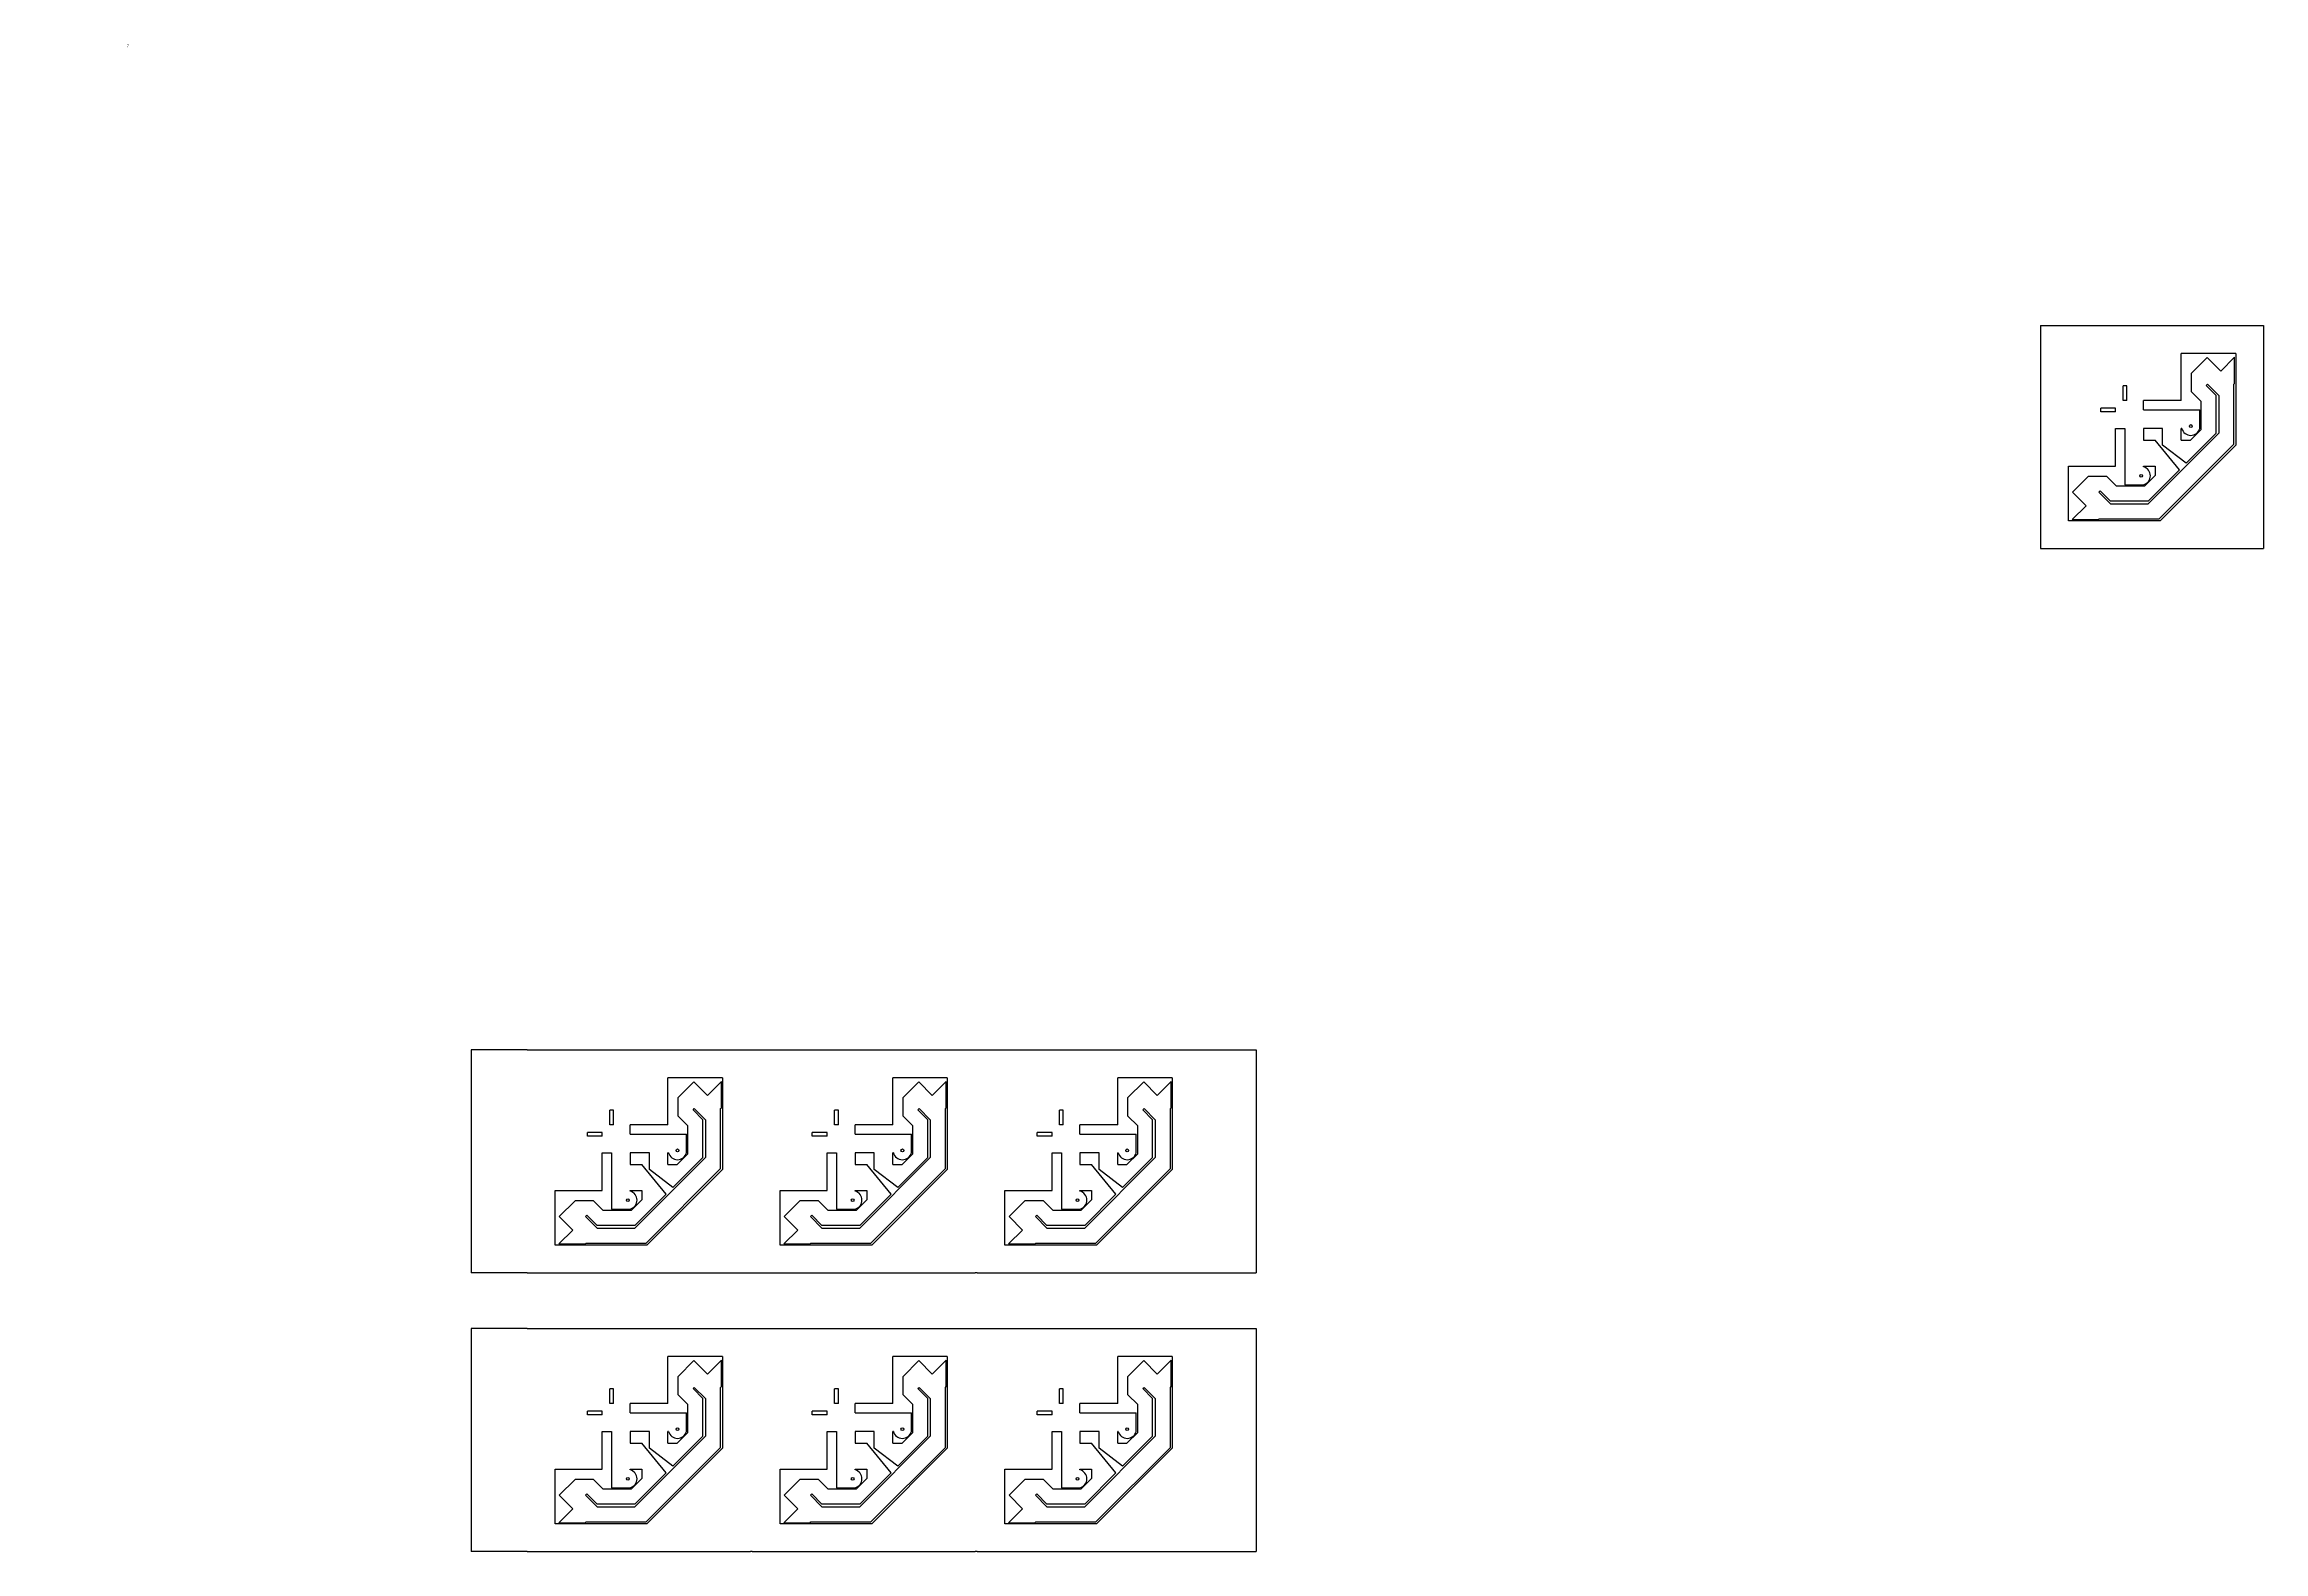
# Model space of a CAD drawing. Header units: millimetres. Extents: x 0 to 545, y 0 to 531.
# Drawn here: x 186.4 to 544.7, y 287.5 to 530.9 of the extents above; entities outside this region: 2.
import ezdxf

# ---------------------------------------------------------------- set-up
doc = ezdxf.new("R2010")
doc.units = ezdxf.units.MM
doc.layers.add('004_FINAL', color=1, linetype='Continuous')
doc.styles.add('SLDTEXTSTYLE0', font='TXT', dxfattribs={"width": 0.75})
doc.styles.add('SLDTEXTSTYLE1', font='TXT', dxfattribs={"width": 0.7})
doc.dimstyles.new('SLDDIMSTYLE0', dxfattribs={"dimtxt": 0.45, "dimasz": 0.15, "dimexe": 0, "dimexo": 0.0625, "dimgap": 0.1125, "dimtad": 1, "dimlfac": 0.333333, "dimrnd": 1e-09, "dimzin": 12, "dimdsep": 46, "dimtxsty": 'SLDTEXTSTYLE0', "dimblk1": 'NONE', "dimblk2": 'NONE', "dimsah": 1, "dimcen": 0.09, "dimadec": 0, "dimazin": 3, "dimtfac": 1, "dimtmove": 0, "dimatfit": 0, "dimldrblk": 'NONE', "dimfxl": 1, "dimfrac": 2, "dimtolj": 1, "dimtzin": 12, "dimarcsym": 0})

# ---------------------------------------------------------------- blocks, each defined once
blk = doc.blocks.new('_D')
at = {"color": 7, "linetype": 'Continuous', "lineweight": 18, "insert": (199.78, 530.87), "char_height": 0.45, "attachment_point": 1, "style": 'SLDTEXTSTYLE0'}
blk.add_mtext('7', dxfattribs=at)
blk = doc.blocks.new('_None')

msp = doc.modelspace()

# ---------------------------------------------------------------- linework, layer by layer
at = {"layer": '004_FINAL'}
for p, q in [((508.688, 485.466), (544.688, 485.466)), ((508.688, 485.466), (508.688, 449.466)), ((544.688, 485.466), (544.688, 449.466)), ((531.385, 473.359), (531.385, 480.966)), ((540.188, 480.966), (531.385, 480.966)), ((535.582, 480.298), (533.051, 477.768)), ((535.582, 480.298), (537.767, 478.113)), ((540.015, 480.362), (537.767, 478.113)), ((540.015, 476.119), (540.015, 480.362)), ((540.188, 480.966), (540.188, 466.177)), ((533.051, 474.768), (533.051, 477.768)), ((522.595, 475.759), (521.995, 475.759)), ((521.995, 473.359), (521.995, 475.759)), ((522.595, 473.359), (521.995, 473.359)), ((522.595, 473.359), (522.595, 475.759)), ((531.385, 473.359), (525.295, 473.359)), ((525.295, 471.859), (525.295, 473.359)), ((533.051, 474.768), (534.615, 473.204)), ((534.615, 468.699), (534.615, 473.204)), ((535.433, 475.78), (535.645, 475.992)), ((535.433, 475.78), (537.015, 474.198)), ((537.44, 474.198), (535.645, 475.992)), ((537.015, 468.096), (537.015, 474.198)), ((537.44, 474.198), (537.44, 468.096)), ((539.888, 475.992), (540.015, 476.119)), ((539.888, 466.301), (539.888, 475.992)), ((520.795, 472.159), (518.395, 472.159)), ((518.395, 471.559), (518.395, 472.159)), ((520.795, 471.559), (518.395, 471.559)), ((520.795, 471.559), (520.795, 472.159)), ((525.295, 471.859), (534.385, 471.859)), ((534.385, 468.859), (534.385, 471.859)), ((520.795, 462.769), (520.795, 468.859)), ((520.795, 468.859), (522.295, 468.859)), ((522.295, 468.859), (522.295, 459.769)), ((528.385, 468.859), (525.295, 468.859)), ((525.295, 468.859), (525.295, 466.969)), ((525.295, 466.969), (527.185, 466.969)), ((526.058, 456.714), (537.44, 468.096)), ((531.105, 462.185), (527.185, 466.969)), ((527.852, 454.266), (539.888, 466.301)), ((540.188, 466.177), (527.977, 453.966)), ((528.385, 466.181), (528.385, 468.859)), ((532.187, 463.268), (528.385, 466.181)), ((531.475, 468.859), (531.385, 468.859)), ((531.385, 466.969), (531.385, 468.859)), ((531.385, 466.969), (532.885, 466.969)), ((537.015, 468.096), (532.187, 463.268)), ((534.615, 468.699), (532.885, 466.969)), ((513.188, 453.966), (513.188, 462.769)), ((513.188, 462.769), (520.795, 462.769)), ((525.295, 462.679), (525.295, 462.769)), ((525.295, 462.769), (527.185, 462.769)), ((526.058, 457.138), (531.105, 462.185)), ((527.185, 462.769), (527.185, 461.269)), ((516.386, 461.102), (513.855, 458.572)), ((513.855, 458.572), (516.04, 456.387)), ((519.386, 461.102), (516.386, 461.102)), ((518.31, 458.784), (518.098, 458.572)), ((518.098, 458.572), (519.956, 456.714)), ((519.956, 457.138), (518.31, 458.784)), ((520.95, 459.538), (519.386, 461.102)), ((525.454, 459.538), (520.95, 459.538)), ((522.295, 459.769), (525.295, 459.769)), ((527.185, 461.269), (525.454, 459.538)), ((516.04, 456.387), (513.789, 454.135)), ((526.058, 457.138), (519.956, 457.138)), ((519.956, 456.714), (526.058, 456.714)), ((527.977, 453.966), (513.188, 453.966)), ((513.789, 454.135), (518.031, 454.135)), ((518.031, 454.135), (518.162, 454.266)), ((518.162, 454.266), (527.852, 454.266)), ((508.688, 449.466), (544.688, 449.466)), ((264.406, 368.517), (255.333, 368.517)), ((255.333, 368.517), (255.333, 332.517)), ((264.406, 368.517), (300.406, 368.517)), ((300.406, 368.517), (300.706, 368.517)), ((300.706, 368.517), (336.706, 368.517)), ((336.706, 368.517), (337.006, 368.517)), ((337.006, 368.517), (373.006, 368.517)), ((373.006, 368.517), (382.052, 368.517)), ((382.052, 368.517), (382.052, 332.517)), ((287.103, 356.41), (287.103, 364.017)), ((295.906, 364.017), (287.103, 364.017)), ((291.3, 363.35), (288.769, 360.819)), ((291.3, 363.35), (293.485, 361.165)), ((295.733, 363.413), (293.485, 361.165)), ((295.733, 359.171), (295.733, 363.413)), ((295.906, 364.017), (295.906, 349.228)), ((323.403, 356.41), (323.403, 364.017)), ((332.206, 364.017), (323.403, 364.017)), ((327.6, 363.35), (325.069, 360.819)), ((327.6, 363.35), (329.785, 361.165)), ((332.033, 363.413), (329.785, 361.165)), ((332.033, 359.171), (332.033, 363.413)), ((332.206, 364.017), (332.206, 349.228)), ((359.703, 356.41), (359.703, 364.017)), ((368.506, 364.017), (359.703, 364.017)), ((363.9, 363.35), (361.369, 360.819)), ((363.9, 363.35), (366.085, 361.165)), ((368.333, 363.413), (366.085, 361.165)), ((368.333, 359.171), (368.333, 363.413)), ((368.506, 364.017), (368.506, 349.228)), ((278.313, 358.81), (277.713, 358.81)), ((277.713, 356.41), (277.713, 358.81)), ((278.313, 356.41), (278.313, 358.81)), ((288.769, 357.819), (288.769, 360.819)), ((291.151, 358.831), (291.363, 359.043)), ((291.151, 358.831), (292.733, 357.249)), ((293.158, 357.249), (291.363, 359.043)), ((295.606, 359.043), (295.733, 359.171)), ((295.606, 349.353), (295.606, 359.043)), ((314.613, 358.81), (314.013, 358.81)), ((314.013, 356.41), (314.013, 358.81)), ((314.613, 356.41), (314.613, 358.81)), ((325.069, 357.819), (325.069, 360.819)), ((327.451, 358.831), (327.663, 359.043)), ((327.451, 358.831), (329.033, 357.249)), ((329.458, 357.249), (327.663, 359.043)), ((331.906, 359.043), (332.033, 359.171)), ((331.906, 349.353), (331.906, 359.043)), ((350.913, 358.81), (350.313, 358.81)), ((350.313, 356.41), (350.313, 358.81)), ((350.913, 356.41), (350.913, 358.81)), ((361.369, 357.819), (361.369, 360.819)), ((363.751, 358.831), (363.963, 359.043)), ((363.751, 358.831), (365.333, 357.249)), ((365.758, 357.249), (363.963, 359.043)), ((368.206, 359.043), (368.333, 359.171)), ((368.206, 349.353), (368.206, 359.043)), ((276.513, 355.21), (274.113, 355.21)), ((274.113, 354.61), (274.113, 355.21)), ((276.513, 354.61), (276.513, 355.21)), ((278.313, 356.41), (277.713, 356.41)), ((287.103, 356.41), (281.013, 356.41)), ((281.013, 354.91), (281.013, 356.41)), ((281.013, 354.91), (290.103, 354.91)), ((288.769, 357.819), (290.333, 356.255)), ((290.103, 351.91), (290.103, 354.91)), ((290.333, 351.751), (290.333, 356.255)), ((292.733, 351.147), (292.733, 357.249)), ((293.158, 357.249), (293.158, 351.147)), ((312.813, 355.21), (310.413, 355.21)), ((310.413, 354.61), (310.413, 355.21)), ((312.813, 354.61), (312.813, 355.21)), ((314.613, 356.41), (314.013, 356.41)), ((323.403, 356.41), (317.313, 356.41)), ((317.313, 354.91), (317.313, 356.41)), ((317.313, 354.91), (326.403, 354.91)), ((325.069, 357.819), (326.633, 356.255)), ((326.403, 351.91), (326.403, 354.91)), ((326.633, 351.751), (326.633, 356.255)), ((329.033, 351.147), (329.033, 357.249)), ((329.458, 357.249), (329.458, 351.147)), ((349.113, 355.21), (346.713, 355.21)), ((346.713, 354.61), (346.713, 355.21)), ((349.113, 354.61), (349.113, 355.21)), ((350.913, 356.41), (350.313, 356.41)), ((359.703, 356.41), (353.613, 356.41)), ((353.613, 354.91), (353.613, 356.41)), ((353.613, 354.91), (362.703, 354.91)), ((361.369, 357.819), (362.933, 356.255)), ((362.703, 351.91), (362.703, 354.91)), ((362.933, 351.751), (362.933, 356.255)), ((365.333, 351.147), (365.333, 357.249)), ((365.758, 357.249), (365.758, 351.147)), ((276.513, 354.61), (274.113, 354.61)), ((276.513, 345.82), (276.513, 351.91)), ((276.513, 351.91), (278.013, 351.91)), ((278.013, 351.91), (278.013, 342.82)), ((284.103, 351.91), (281.013, 351.91)), ((281.013, 351.91), (281.013, 350.02)), ((281.776, 339.765), (293.158, 351.147)), ((284.103, 349.232), (284.103, 351.91)), ((287.193, 351.91), (287.103, 351.91)), ((287.103, 350.02), (287.103, 351.91)), ((292.733, 351.147), (287.905, 346.319)), ((290.333, 351.751), (288.603, 350.02)), ((312.813, 354.61), (310.413, 354.61)), ((312.813, 345.82), (312.813, 351.91)), ((312.813, 351.91), (314.313, 351.91)), ((314.313, 351.91), (314.313, 342.82)), ((320.403, 351.91), (317.313, 351.91)), ((317.313, 351.91), (317.313, 350.02)), ((318.076, 339.765), (329.458, 351.147)), ((320.403, 349.232), (320.403, 351.91)), ((323.493, 351.91), (323.403, 351.91)), ((323.403, 350.02), (323.403, 351.91)), ((329.033, 351.147), (324.205, 346.319)), ((326.633, 351.751), (324.903, 350.02)), ((349.113, 354.61), (346.713, 354.61)), ((349.113, 345.82), (349.113, 351.91)), ((349.113, 351.91), (350.613, 351.91)), ((350.613, 351.91), (350.613, 342.82)), ((356.703, 351.91), (353.613, 351.91)), ((353.613, 351.91), (353.613, 350.02)), ((354.376, 339.765), (365.758, 351.147)), ((356.703, 349.232), (356.703, 351.91)), ((359.793, 351.91), (359.703, 351.91)), ((359.703, 350.02), (359.703, 351.91)), ((365.333, 351.147), (360.505, 346.319)), ((362.933, 351.751), (361.203, 350.02)), ((281.013, 350.02), (282.903, 350.02)), ((286.823, 345.237), (282.903, 350.02)), ((283.57, 337.317), (295.606, 349.353)), ((295.906, 349.228), (283.694, 337.017)), ((287.905, 346.319), (284.103, 349.232)), ((287.103, 350.02), (288.603, 350.02)), ((317.313, 350.02), (319.203, 350.02)), ((323.123, 345.237), (319.203, 350.02)), ((319.87, 337.317), (331.906, 349.353)), ((332.206, 349.228), (319.994, 337.017)), ((324.205, 346.319), (320.403, 349.232)), ((323.403, 350.02), (324.903, 350.02)), ((353.613, 350.02), (355.503, 350.02)), ((359.423, 345.237), (355.503, 350.02)), ((356.17, 337.317), (368.206, 349.353)), ((368.506, 349.228), (356.294, 337.017)), ((360.505, 346.319), (356.703, 349.232)), ((359.703, 350.02), (361.203, 350.02)), ((268.906, 337.017), (268.906, 345.82)), ((268.906, 345.82), (276.513, 345.82)), ((272.104, 344.154), (269.573, 341.623)), ((275.104, 344.154), (272.104, 344.154)), ((276.668, 342.59), (275.104, 344.154)), ((281.013, 345.73), (281.013, 345.82)), ((281.013, 345.82), (282.903, 345.82)), ((282.903, 344.32), (281.172, 342.59)), ((281.776, 340.19), (286.823, 345.237)), ((282.903, 345.82), (282.903, 344.32)), ((305.206, 337.017), (305.206, 345.82)), ((305.206, 345.82), (312.813, 345.82)), ((308.404, 344.154), (305.873, 341.623)), ((311.404, 344.154), (308.404, 344.154)), ((312.968, 342.59), (311.404, 344.154)), ((317.313, 345.73), (317.313, 345.82)), ((317.313, 345.82), (319.203, 345.82)), ((319.203, 344.32), (317.472, 342.59)), ((318.076, 340.19), (323.123, 345.237)), ((319.203, 345.82), (319.203, 344.32)), ((341.506, 337.017), (341.506, 345.82)), ((341.506, 345.82), (349.113, 345.82)), ((344.704, 344.154), (342.173, 341.623)), ((347.704, 344.154), (344.704, 344.154)), ((349.268, 342.59), (347.704, 344.154)), ((353.613, 345.73), (353.613, 345.82)), ((353.613, 345.82), (355.503, 345.82)), ((355.503, 344.32), (353.772, 342.59)), ((354.376, 340.19), (359.423, 345.237)), ((355.503, 345.82), (355.503, 344.32)), ((269.573, 341.623), (271.758, 339.438)), ((274.028, 341.835), (273.816, 341.623)), ((273.816, 341.623), (275.674, 339.765)), ((275.674, 340.19), (274.028, 341.835)), ((281.172, 342.59), (276.668, 342.59)), ((278.013, 342.82), (281.013, 342.82)), ((305.873, 341.623), (308.058, 339.438)), ((310.328, 341.835), (310.116, 341.623)), ((310.116, 341.623), (311.974, 339.765)), ((311.974, 340.19), (310.328, 341.835)), ((317.472, 342.59), (312.968, 342.59)), ((314.313, 342.82), (317.313, 342.82)), ((342.173, 341.623), (344.358, 339.438)), ((346.628, 341.835), (346.416, 341.623)), ((346.416, 341.623), (348.274, 339.765)), ((348.274, 340.19), (346.628, 341.835)), ((353.772, 342.59), (349.268, 342.59)), ((350.613, 342.82), (353.613, 342.82)), ((283.694, 337.017), (268.906, 337.017)), ((271.758, 339.438), (269.507, 337.187)), ((269.507, 337.187), (273.749, 337.187)), ((273.749, 337.187), (273.879, 337.317)), ((273.879, 337.317), (283.57, 337.317)), ((281.776, 340.19), (275.674, 340.19)), ((275.674, 339.765), (281.776, 339.765)), ((319.994, 337.017), (305.206, 337.017)), ((308.058, 339.438), (305.807, 337.187)), ((305.807, 337.187), (310.049, 337.187)), ((310.049, 337.187), (310.179, 337.317)), ((310.179, 337.317), (319.87, 337.317)), ((318.076, 340.19), (311.974, 340.19)), ((311.974, 339.765), (318.076, 339.765)), ((356.294, 337.017), (341.506, 337.017)), ((344.358, 339.438), (342.107, 337.187)), ((342.107, 337.187), (346.349, 337.187)), ((346.349, 337.187), (346.479, 337.317)), ((346.479, 337.317), (356.17, 337.317)), ((354.376, 340.19), (348.274, 340.19)), ((348.274, 339.765), (354.376, 339.765)), ((264.406, 332.517), (255.333, 332.517)), ((264.406, 332.517), (300.406, 332.517)), ((300.406, 332.517), (300.706, 332.517)), ((300.706, 332.517), (336.706, 332.517)), ((337.006, 332.517), (336.706, 332.517)), ((337.006, 332.517), (373.006, 332.517)), ((373.006, 332.517), (382.052, 332.517)), ((264.406, 323.517), (255.333, 323.517)), ((255.333, 323.517), (255.333, 287.517)), ((264.406, 323.517), (300.406, 323.517)), ((300.406, 323.517), (300.706, 323.517)), ((300.706, 323.517), (336.706, 323.517)), ((336.706, 323.517), (337.006, 323.517)), ((337.006, 323.517), (373.006, 323.517)), ((373.006, 323.517), (382.052, 323.517)), ((382.052, 323.517), (382.052, 287.517)), ((287.103, 311.41), (287.103, 319.017)), ((295.906, 319.017), (287.103, 319.017)), ((295.906, 319.017), (295.906, 304.228)), ((323.403, 311.41), (323.403, 319.017)), ((332.206, 319.017), (323.403, 319.017)), ((332.206, 319.017), (332.206, 304.228)), ((359.703, 311.41), (359.703, 319.017)), ((368.506, 319.017), (359.703, 319.017)), ((368.506, 319.017), (368.506, 304.228)), ((291.3, 318.35), (288.769, 315.819)), ((288.769, 312.819), (288.769, 315.819)), ((291.3, 318.35), (293.485, 316.165)), ((295.733, 318.413), (293.485, 316.165)), ((295.733, 314.171), (295.733, 318.413)), ((327.6, 318.35), (325.069, 315.819)), ((325.069, 312.819), (325.069, 315.819)), ((327.6, 318.35), (329.785, 316.165)), ((332.033, 318.413), (329.785, 316.165)), ((332.033, 314.171), (332.033, 318.413)), ((363.9, 318.35), (361.369, 315.819)), ((361.369, 312.819), (361.369, 315.819)), ((363.9, 318.35), (366.085, 316.165)), ((368.333, 318.413), (366.085, 316.165)), ((368.333, 314.171), (368.333, 318.413)), ((278.313, 313.81), (277.713, 313.81)), ((277.713, 311.41), (277.713, 313.81)), ((278.313, 311.41), (278.313, 313.81)), ((288.769, 312.819), (290.333, 311.255)), ((291.151, 313.831), (291.363, 314.043)), ((291.151, 313.831), (292.733, 312.249)), ((293.158, 312.249), (291.363, 314.043)), ((292.733, 306.147), (292.733, 312.249)), ((293.158, 312.249), (293.158, 306.147)), ((295.606, 314.043), (295.733, 314.171)), ((295.606, 304.353), (295.606, 314.043)), ((314.613, 313.81), (314.013, 313.81)), ((314.013, 311.41), (314.013, 313.81)), ((314.613, 311.41), (314.613, 313.81)), ((325.069, 312.819), (326.633, 311.255)), ((327.451, 313.831), (327.663, 314.043)), ((327.451, 313.831), (329.033, 312.249)), ((329.458, 312.249), (327.663, 314.043)), ((329.033, 306.147), (329.033, 312.249)), ((329.458, 312.249), (329.458, 306.147)), ((331.906, 314.043), (332.033, 314.171)), ((331.906, 304.353), (331.906, 314.043)), ((350.913, 313.81), (350.313, 313.81)), ((350.313, 311.41), (350.313, 313.81)), ((350.913, 311.41), (350.913, 313.81)), ((361.369, 312.819), (362.933, 311.255)), ((363.751, 313.831), (363.963, 314.043)), ((363.751, 313.831), (365.333, 312.249)), ((365.758, 312.249), (363.963, 314.043)), ((365.333, 306.147), (365.333, 312.249)), ((365.758, 312.249), (365.758, 306.147)), ((368.206, 314.043), (368.333, 314.171)), ((368.206, 304.353), (368.206, 314.043)), ((276.513, 310.21), (274.113, 310.21)), ((274.113, 309.61), (274.113, 310.21)), ((276.513, 309.61), (274.113, 309.61)), ((276.513, 309.61), (276.513, 310.21)), ((278.313, 311.41), (277.713, 311.41)), ((287.103, 311.41), (281.013, 311.41)), ((281.013, 309.91), (281.013, 311.41)), ((281.013, 309.91), (290.103, 309.91)), ((290.103, 306.91), (290.103, 309.91)), ((290.333, 306.751), (290.333, 311.255)), ((312.813, 310.21), (310.413, 310.21)), ((310.413, 309.61), (310.413, 310.21)), ((312.813, 309.61), (310.413, 309.61)), ((312.813, 309.61), (312.813, 310.21)), ((314.613, 311.41), (314.013, 311.41)), ((323.403, 311.41), (317.313, 311.41)), ((317.313, 309.91), (317.313, 311.41)), ((317.313, 309.91), (326.403, 309.91)), ((326.403, 306.91), (326.403, 309.91)), ((326.633, 306.751), (326.633, 311.255)), ((349.113, 310.21), (346.713, 310.21)), ((346.713, 309.61), (346.713, 310.21)), ((349.113, 309.61), (346.713, 309.61)), ((349.113, 309.61), (349.113, 310.21)), ((350.913, 311.41), (350.313, 311.41)), ((359.703, 311.41), (353.613, 311.41)), ((353.613, 309.91), (353.613, 311.41)), ((353.613, 309.91), (362.703, 309.91)), ((362.703, 306.91), (362.703, 309.91)), ((362.933, 306.751), (362.933, 311.255)), ((276.513, 300.82), (276.513, 306.91)), ((276.513, 306.91), (278.013, 306.91)), ((278.013, 306.91), (278.013, 297.82)), ((284.103, 306.91), (281.013, 306.91)), ((281.013, 306.91), (281.013, 305.02)), ((281.013, 305.02), (282.903, 305.02)), ((281.776, 294.765), (293.158, 306.147)), ((286.823, 300.237), (282.903, 305.02)), ((284.103, 304.232), (284.103, 306.91)), ((287.193, 306.91), (287.103, 306.91)), ((287.103, 305.02), (287.103, 306.91)), ((287.103, 305.02), (288.603, 305.02)), ((292.733, 306.147), (287.905, 301.319)), ((290.333, 306.751), (288.603, 305.02)), ((312.813, 300.82), (312.813, 306.91)), ((312.813, 306.91), (314.313, 306.91)), ((314.313, 306.91), (314.313, 297.82)), ((320.403, 306.91), (317.313, 306.91)), ((317.313, 306.91), (317.313, 305.02)), ((317.313, 305.02), (319.203, 305.02)), ((318.076, 294.765), (329.458, 306.147)), ((323.123, 300.237), (319.203, 305.02)), ((320.403, 304.232), (320.403, 306.91)), ((323.493, 306.91), (323.403, 306.91)), ((323.403, 305.02), (323.403, 306.91)), ((323.403, 305.02), (324.903, 305.02)), ((329.033, 306.147), (324.205, 301.319)), ((326.633, 306.751), (324.903, 305.02)), ((349.113, 300.82), (349.113, 306.91)), ((349.113, 306.91), (350.613, 306.91)), ((350.613, 306.91), (350.613, 297.82)), ((356.703, 306.91), (353.613, 306.91)), ((353.613, 306.91), (353.613, 305.02)), ((353.613, 305.02), (355.503, 305.02)), ((354.376, 294.765), (365.758, 306.147)), ((359.423, 300.237), (355.503, 305.02)), ((356.703, 304.232), (356.703, 306.91)), ((359.793, 306.91), (359.703, 306.91)), ((359.703, 305.02), (359.703, 306.91)), ((359.703, 305.02), (361.203, 305.02)), ((365.333, 306.147), (360.505, 301.319)), ((362.933, 306.751), (361.203, 305.02)), ((283.57, 292.317), (295.606, 304.353)), ((295.906, 304.228), (283.694, 292.017)), ((287.905, 301.319), (284.103, 304.232)), ((319.87, 292.317), (331.906, 304.353)), ((332.206, 304.228), (319.994, 292.017)), ((324.205, 301.319), (320.403, 304.232)), ((356.17, 292.317), (368.206, 304.353)), ((368.506, 304.228), (356.294, 292.017)), ((360.505, 301.319), (356.703, 304.232)), ((268.906, 292.017), (268.906, 300.82)), ((268.906, 300.82), (276.513, 300.82)), ((272.104, 299.154), (269.573, 296.623)), ((275.104, 299.154), (272.104, 299.154)), ((276.668, 297.59), (275.104, 299.154)), ((281.172, 297.59), (276.668, 297.59)), ((278.013, 297.82), (281.013, 297.82)), ((281.013, 300.73), (281.013, 300.82)), ((281.013, 300.82), (282.903, 300.82)), ((282.903, 299.32), (281.172, 297.59)), ((281.776, 295.19), (286.823, 300.237)), ((282.903, 300.82), (282.903, 299.32)), ((305.206, 292.017), (305.206, 300.82)), ((305.206, 300.82), (312.813, 300.82)), ((308.404, 299.154), (305.873, 296.623)), ((311.404, 299.154), (308.404, 299.154)), ((312.968, 297.59), (311.404, 299.154)), ((317.472, 297.59), (312.968, 297.59)), ((314.313, 297.82), (317.313, 297.82)), ((317.313, 300.73), (317.313, 300.82)), ((317.313, 300.82), (319.203, 300.82)), ((319.203, 299.32), (317.472, 297.59)), ((318.076, 295.19), (323.123, 300.237)), ((319.203, 300.82), (319.203, 299.32)), ((341.506, 292.017), (341.506, 300.82)), ((341.506, 300.82), (349.113, 300.82)), ((344.704, 299.154), (342.173, 296.623)), ((347.704, 299.154), (344.704, 299.154)), ((349.268, 297.59), (347.704, 299.154)), ((353.772, 297.59), (349.268, 297.59)), ((350.613, 297.82), (353.613, 297.82)), ((353.613, 300.73), (353.613, 300.82)), ((353.613, 300.82), (355.503, 300.82)), ((355.503, 299.32), (353.772, 297.59)), ((354.376, 295.19), (359.423, 300.237)), ((355.503, 300.82), (355.503, 299.32)), ((271.758, 294.438), (269.507, 292.187)), ((269.573, 296.623), (271.758, 294.438)), ((274.028, 296.835), (273.816, 296.623)), ((273.816, 296.623), (275.674, 294.765)), ((275.674, 295.19), (274.028, 296.835)), ((281.776, 295.19), (275.674, 295.19)), ((275.674, 294.765), (281.776, 294.765)), ((308.058, 294.438), (305.807, 292.187)), ((305.873, 296.623), (308.058, 294.438)), ((310.328, 296.835), (310.116, 296.623)), ((310.116, 296.623), (311.974, 294.765)), ((311.974, 295.19), (310.328, 296.835)), ((318.076, 295.19), (311.974, 295.19)), ((311.974, 294.765), (318.076, 294.765)), ((344.358, 294.438), (342.107, 292.187)), ((342.173, 296.623), (344.358, 294.438)), ((346.628, 296.835), (346.416, 296.623)), ((346.416, 296.623), (348.274, 294.765)), ((348.274, 295.19), (346.628, 296.835)), ((354.376, 295.19), (348.274, 295.19)), ((348.274, 294.765), (354.376, 294.765)), ((283.694, 292.017), (268.906, 292.017)), ((269.507, 292.187), (273.749, 292.187)), ((273.749, 292.187), (273.879, 292.317)), ((273.879, 292.317), (283.57, 292.317)), ((319.994, 292.017), (305.206, 292.017)), ((305.807, 292.187), (310.049, 292.187)), ((310.049, 292.187), (310.179, 292.317)), ((310.179, 292.317), (319.87, 292.317)), ((356.294, 292.017), (341.506, 292.017)), ((342.107, 292.187), (346.349, 292.187)), ((346.349, 292.187), (346.479, 292.317)), ((346.479, 292.317), (356.17, 292.317)), ((264.406, 287.517), (255.333, 287.517)), ((264.406, 287.517), (300.406, 287.517)), ((300.706, 287.517), (300.406, 287.517)), ((300.706, 287.517), (336.706, 287.517)), ((337.006, 287.517), (336.706, 287.517)), ((337.006, 287.517), (373.006, 287.517)), ((373.006, 287.517), (382.052, 287.517))]:
    msp.add_line(p, q, dxfattribs=at)
for centre in [(532.93, 469.249), (524.905, 461.224), (288.648, 352.3), (324.948, 352.3), (361.248, 352.3), (280.623, 344.275), (316.923, 344.275), (353.223, 344.275), (288.648, 307.3), (324.948, 307.3), (361.248, 307.3), (280.623, 299.275), (316.923, 299.275), (353.223, 299.275)]:
    msp.add_circle(centre, 0.225, dxfattribs=at)
for centre, start, end in [((532.93, 469.249), 195, 345), ((524.905, 461.224), 285, 75), ((288.648, 352.3), 195, 345), ((324.948, 352.3), 195, 345), ((361.248, 352.3), 195, 345), ((280.623, 344.275), 285, 75), ((316.923, 344.275), 285, 75), ((353.223, 344.275), 285, 75), ((288.648, 307.3), 195, 345), ((324.948, 307.3), 195, 345), ((361.248, 307.3), 195, 345), ((280.623, 299.275), 285, 75), ((316.923, 299.275), 285, 75), ((353.223, 299.275), 285, 75)]:
    msp.add_arc(centre, 1.506, start, end, dxfattribs=at)

# ---------------------------------------------------------------- texts
at = {"color": 7, "linetype": 'Continuous', "char_height": 5.1381, "attachment_point": 1, "style": 'SLDTEXTSTYLE1'}
for s, insert in [('SOLIDWORKS Educational Product.', (0, 14.331)), ('For Instructional Use Only.', (0, 6.623))]:
    msp.add_mtext(s, dxfattribs=dict(at, insert=insert))

# ---------------------------------------------------------------- dimensions: what is measured, and where the dimension line sits
at = {"color": 7, "linetype": 'Continuous', "lineweight": 18}
dim = msp.add_linear_dim(base=(199.947597796, 530.294130206), p1=(186.447597796, 530.294130206), p2=(213.447597796, 530.294130206), angle=90, dimstyle='SLDDIMSTYLE0', dxfattribs=at)
dim.commit()
dim.dimension.update_dxf_attribs({"geometry": '_D', "text_midpoint": (199.947597796, 530.294130206), "dimtype": 160})

doc.saveas('drawing.dxf')
